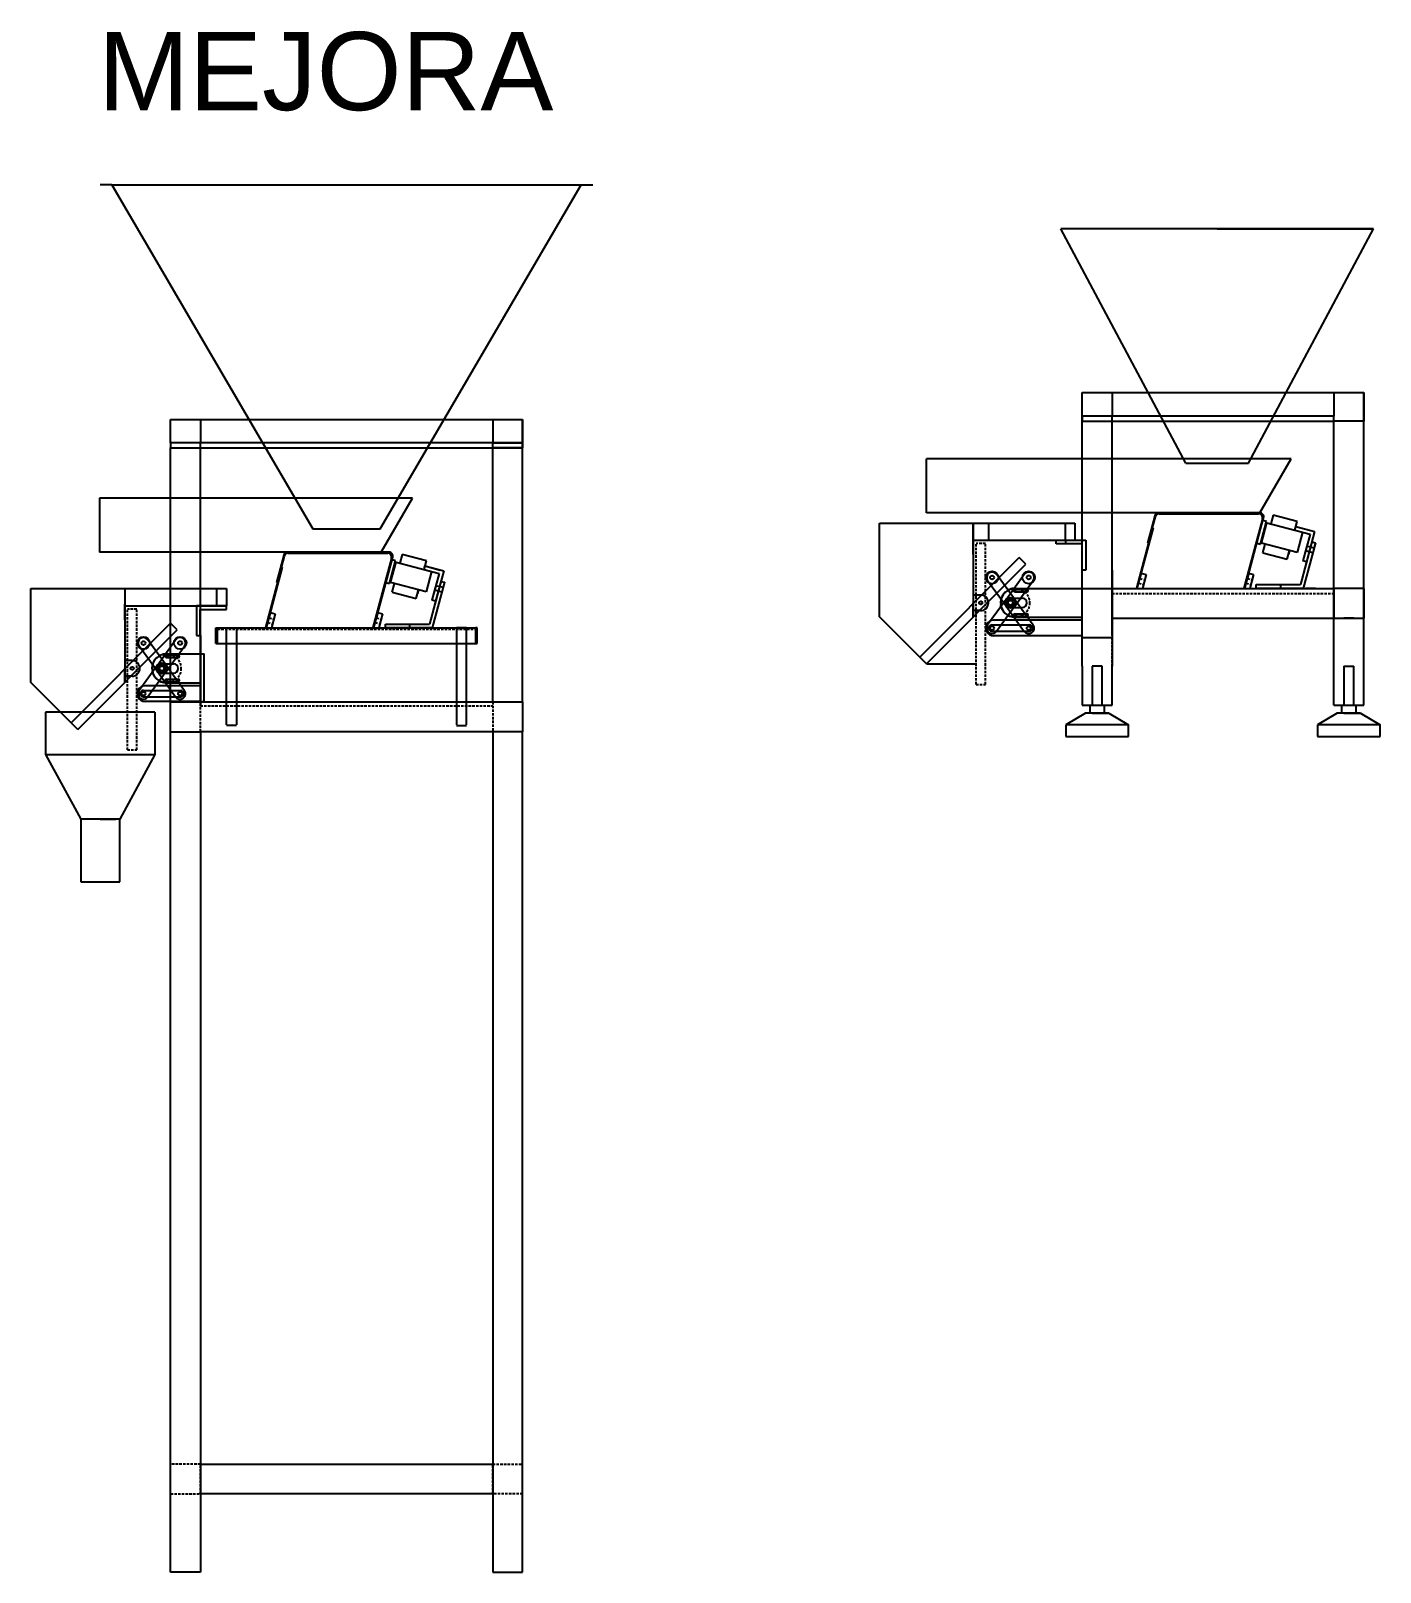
# Model space of a CAD drawing. Header units: centimetres. Extents: x -4347 to 16897, y 45206 to 109107.
# Drawn here: x 11463 to 13188, y 49508 to 51480 of the extents above; entities that cross this region are included whole.
import ezdxf

# ---------------------------------------------------------------- set-up
doc = ezdxf.new("R2010")
doc.units = ezdxf.units.CM
doc.header["$LTSCALE"] = 0.5
doc.linetypes.add('DASHED2', pattern=[9.525, 6.35, -3.175])
doc.styles.get("Standard").update_dxf_attribs({"font": 'arial.ttf'})

msp = doc.modelspace()

# ---------------------------------------------------------------- texts
at = {"insert": (11548.799, 51478.116), "char_height": 100, "attachment_point": 1}
msp.add_mtext_dynamic_manual_height_columns('MEJORA', width=876.24188, gutter_width=12.5, heights=[0], dxfattribs=at)

# ---------------------------------------------------------------- linework, layer by layer
for p, q in [((11566.467, 51282.671), (11551.467, 51282.671)), ((11566.467, 51282.671), (12166.467, 51282.671)), ((11566.467, 51282.671), (11823.467, 50842.671)), ((11909.467, 50842.671), (12166.467, 51282.671)), ((12166.467, 51282.671), (12181.467, 51282.671)), ((12807.195, 50986.841), (12807.195, 51016.841)), ((12807.195, 51016.841), (13167.195, 51016.841)), ((12807.195, 50986.841), (12807.195, 51016.841)), ((12845.295, 51016.841), (12845.295, 50986.841)), ((13129.095, 51016.841), (13129.095, 50986.841)), ((13167.195, 51016.841), (13167.195, 50986.841)), ((13167.195, 50986.841), (13167.195, 51016.841)), ((13167.195, 50705.641), (13167.195, 51016.841)), ((13129.095, 50986.841), (12807.195, 50986.841)), ((12807.195, 50986.841), (12807.195, 50980.491)), ((12845.295, 50986.841), (12807.195, 50986.841)), ((12845.295, 50986.841), (12807.195, 50986.841)), ((12807.195, 50986.841), (12807.195, 50980.491)), ((12807.195, 50704.941), (12807.195, 50986.841)), ((12845.295, 50980.491), (12845.295, 50986.841)), ((13129.095, 50980.491), (13129.095, 50986.841)), ((13167.195, 50980.491), (13167.195, 50986.841)), ((13167.195, 50986.841), (13167.195, 50980.491)), ((11641.467, 50952.429), (11641.467, 50982.429)), ((11641.467, 50982.429), (12091.467, 50982.429)), ((11641.467, 50952.429), (11641.467, 50982.429)), ((11679.567, 50982.429), (11679.567, 50952.429)), ((12053.367, 50982.429), (12053.367, 50952.429)), ((12091.467, 50982.429), (12091.467, 50952.429)), ((12091.467, 50952.429), (12091.467, 50982.429)), ((12807.195, 50980.491), (12845.295, 50980.491)), ((12807.195, 50980.491), (13129.095, 50980.491)), ((12807.195, 50980.491), (12845.295, 50980.491)), ((12845.295, 50706.044), (12845.295, 50980.491)), ((13167.195, 50980.491), (13129.095, 50980.491)), ((13167.195, 50980.491), (13129.095, 50980.491)), ((13129.095, 50616.841), (13129.095, 50980.491)), ((12091.467, 50952.429), (11641.467, 50952.429)), ((11641.467, 50952.429), (11641.467, 50946.079)), ((11679.567, 50952.429), (11641.467, 50952.429)), ((11679.567, 50952.429), (11641.467, 50952.429)), ((11641.467, 50952.429), (11641.467, 50946.079)), ((11679.567, 50946.079), (11679.567, 50952.429)), ((12053.367, 50952.429), (12091.467, 50952.429)), ((12053.367, 50952.429), (12091.467, 50952.429)), ((12053.367, 50946.079), (12053.367, 50952.429)), ((12091.467, 50946.079), (12091.467, 50952.429)), ((12091.467, 50952.429), (12091.467, 50946.079)), ((11641.467, 50946.079), (11679.567, 50946.079)), ((11641.467, 50946.079), (12091.467, 50946.079)), ((11641.467, 50946.079), (11679.567, 50946.079)), ((11641.467, 50621.075), (11641.467, 50946.079)), ((11679.567, 50622.179), (11679.567, 50946.079)), ((12091.467, 50946.079), (12053.367, 50946.079)), ((12091.467, 50946.079), (12053.367, 50946.079)), ((12053.367, 50621.775), (12053.367, 50946.079)), ((12091.467, 50621.775), (12091.467, 50946.079)), ((13074.461, 50932.319), (12607.855, 50932.319)), ((13034.461, 50863.037), (13074.461, 50932.319)), ((11950.633, 50881.953), (11550.633, 50881.953)), ((11550.633, 50881.953), (11550.633, 50812.671)), ((11910.633, 50812.671), (11950.633, 50881.953)), ((12547.855, 50729.944), (12547.855, 50849.944)), ((12547.855, 50729.944), (12547.855, 50849.944)), ((12547.855, 50729.944), (12547.855, 50849.944)), ((12547.855, 50849.944), (12667.855, 50849.944)), ((13034.461, 50863.037), (12607.855, 50863.037)), ((12667.855, 50849.944), (12797.855, 50849.944)), ((12667.855, 50849.944), (12667.855, 50729.944)), ((12687.195, 50849.944), (12687.195, 50827.944)), ((12785.855, 50827.944), (12785.855, 50849.944)), ((12797.855, 50849.944), (12797.855, 50827.944)), ((12899.816, 50859.334), (12890.456, 50824.403)), ((12891.615, 50824.092), (12900.665, 50858.134)), ((13034.293, 50863.04), (12904.646, 50863.04)), ((12905.494, 50861.84), (13032.741, 50861.84)), ((13037.571, 50855.545), (13013.847, 50766.736)), ((13014.927, 50766.447), (13039.123, 50856.745)), ((13035.054, 50823.171), (13042.819, 50852.148)), ((13036.408, 50824.361), (13043.396, 50850.441)), ((13042.819, 50852.148), (13038.221, 50853.38)), ((13043.396, 50850.441), (13088.795, 50838.276)), ((13051.202, 50860.255), (13048.226, 50849.147)), ((13082.112, 50851.972), (13051.202, 50860.255)), ((13079.136, 50840.864), (13082.112, 50851.972)), ((11823.467, 50842.671), (11909.467, 50842.671)), ((12667.855, 50839.944), (12667.855, 50817.944)), ((12667.855, 50809.944), (12667.855, 50829.944)), ((12897.074, 50844.032), (12876.368, 50766.758)), ((12877.527, 50766.447), (12898.233, 50843.721)), ((12895.262, 50837.27), (12893.709, 50831.475)), ((12893.709, 50831.475), (12894.485, 50834.372)), ((12894.485, 50834.372), (12895.645, 50834.062)), ((12897.074, 50844.032), (12895.262, 50837.27)), ((12898.233, 50843.721), (12897.074, 50844.032)), ((13079.136, 50840.864), (13080.365, 50845.452)), ((13079.136, 50840.864), (13098.454, 50835.688)), ((13079.136, 50840.864), (13098.454, 50835.688)), ((13080.365, 50845.452), (13099.684, 50840.276)), ((13080.365, 50845.452), (13104.281, 50839.044)), ((13088.795, 50838.276), (13081.807, 50812.196)), ((13098.454, 50835.688), (13089.331, 50801.639)), ((13104.281, 50839.044), (13092.957, 50796.781)), ((13104.281, 50839.044), (13093.929, 50800.407)), ((11910.633, 50812.671), (11550.633, 50812.671)), ((11786.156, 50808.965), (11776.796, 50774.034)), ((11920.633, 50812.671), (11790.986, 50812.671)), ((11791.834, 50811.471), (11919.082, 50811.471)), ((11937.542, 50809.886), (11934.566, 50798.778)), ((11968.452, 50801.604), (11937.542, 50809.886)), ((12667.855, 50827.944), (12797.855, 50827.944)), ((12890.456, 50824.403), (12891.615, 50824.092)), ((13030.456, 50824.403), (13035.054, 50823.171)), ((13081.807, 50812.196), (13036.408, 50824.361)), ((13038.262, 50811.958), (13041.238, 50823.067)), ((13038.262, 50811.958), (13069.171, 50803.676)), ((13069.171, 50803.676), (13072.148, 50814.784)), ((13072.148, 50814.784), (13070.918, 50810.196)), ((13100.722, 50825.759), (13086.104, 50771.207)), ((13093.536, 50817.331), (13089.331, 50801.639)), ((13105.319, 50824.527), (13089.757, 50766.447)), ((13094.312, 50820.229), (13092.759, 50814.434)), ((13101.955, 50811.97), (13092.759, 50814.434)), ((13103.508, 50817.765), (13094.312, 50820.229)), ((13100.722, 50825.759), (13105.319, 50824.527)), ((13105.319, 50824.527), (13103.508, 50817.765)), ((11783.414, 50793.663), (11762.708, 50716.389)), ((11763.867, 50716.079), (11784.573, 50793.353)), ((11777.955, 50773.724), (11787.005, 50807.765)), ((11783.414, 50793.663), (11781.602, 50786.902)), ((11784.573, 50793.353), (11783.414, 50793.663)), ((11923.911, 50805.177), (11900.187, 50716.368)), ((11901.267, 50716.079), (11925.463, 50806.377)), ((11921.394, 50772.802), (11929.159, 50801.78)), ((11922.748, 50773.992), (11929.736, 50800.072)), ((11929.159, 50801.78), (11924.561, 50803.012)), ((11929.736, 50800.072), (11975.135, 50787.908)), ((11965.476, 50790.496), (11968.452, 50801.604)), ((11965.476, 50790.496), (11966.705, 50795.084)), ((11965.476, 50790.496), (11984.794, 50785.32)), ((11965.476, 50790.496), (11984.794, 50785.32)), ((11966.705, 50795.084), (11986.024, 50789.908)), ((11966.705, 50795.084), (11990.621, 50788.676)), ((12599.38, 50678.429), (12726.659, 50805.709)), ((12607.865, 50669.944), (12735.144, 50797.223)), ((12735.134, 50797.223), (12726.649, 50805.709)), ((12845.295, 50789.844), (12845.295, 50766.444)), ((13093.929, 50800.407), (13089.331, 50801.639)), ((11776.796, 50774.034), (11777.955, 50773.724)), ((11781.602, 50786.902), (11780.049, 50781.106)), ((11780.049, 50781.106), (11780.825, 50784.004)), ((11780.825, 50784.004), (11781.985, 50783.693)), ((11916.796, 50774.034), (11921.394, 50772.802)), ((11968.147, 50761.828), (11922.748, 50773.992)), ((11924.602, 50761.59), (11927.578, 50772.698)), ((11975.135, 50787.908), (11968.147, 50761.828)), ((11987.062, 50775.39), (11972.444, 50720.839)), ((11984.794, 50785.32), (11975.671, 50751.271)), ((11991.659, 50774.158), (11976.097, 50716.079)), ((11980.652, 50769.861), (11979.099, 50764.065)), ((11990.621, 50788.676), (11979.297, 50746.413)), ((11990.621, 50788.676), (11980.269, 50750.039)), ((11989.848, 50767.397), (11980.652, 50769.861)), ((11987.062, 50775.39), (11991.659, 50774.158)), ((11991.659, 50774.158), (11989.848, 50767.397)), ((12877.527, 50766.447), (12882.704, 50785.766)), ((12882.704, 50785.766), (12880.892, 50779.004)), ((12882.704, 50785.766), (12888.837, 50784.122)), ((12888.837, 50784.122), (12884.101, 50766.447)), ((13014.927, 50766.447), (13020.104, 50785.766)), ((13020.104, 50785.766), (13018.292, 50779.004)), ((13020.104, 50785.766), (13026.237, 50784.122)), ((13026.237, 50784.122), (13021.501, 50766.447)), ((13029.757, 50771.207), (13086.104, 50771.207)), ((13029.757, 50766.447), (13029.757, 50771.207)), ((13029.757, 50771.207), (13039.757, 50771.207)), ((13029.757, 50771.207), (13059.757, 50771.207)), ((13060.527, 50771.207), (13060.527, 50766.447)), ((11462.702, 50646.079), (11462.702, 50766.079)), ((11462.702, 50646.079), (11462.702, 50766.079)), ((11462.702, 50646.079), (11462.702, 50766.079)), ((11462.702, 50766.079), (11582.702, 50766.079)), ((11582.702, 50766.079), (11712.702, 50766.079)), ((11582.702, 50766.079), (11582.702, 50646.079)), ((11582.702, 50766.079), (11582.702, 50744.079)), ((11582.702, 50756.079), (11582.702, 50734.079)), ((11700.702, 50744.079), (11700.702, 50766.079)), ((11712.702, 50766.079), (11712.702, 50744.079)), ((11924.602, 50761.59), (11955.511, 50753.308)), ((11955.511, 50753.308), (11958.488, 50764.416)), ((11958.488, 50764.416), (11957.258, 50759.828)), ((11979.876, 50766.963), (11975.671, 50751.271)), ((11980.269, 50750.039), (11975.671, 50751.271)), ((11988.295, 50761.601), (11979.099, 50764.065)), ((12667.855, 50758.884), (12667.855, 50738.944)), ((12677.248, 50757.914), (12667.855, 50757.914)), ((12715.37, 50753.944), (12730.37, 50753.944)), ((12721.37, 50766.444), (12807.195, 50766.444)), ((12721.37, 50764.944), (12736.37, 50764.944)), ((12721.37, 50761.944), (12736.37, 50761.944)), ((12845.295, 50766.444), (13129.095, 50766.444)), ((12845.295, 50766.444), (12865.295, 50766.444)), ((12845.295, 50766.444), (12955.295, 50766.444)), ((12845.295, 50766.444), (12845.295, 50705.641)), ((12845.295, 50766.444), (12845.295, 50729.444)), ((12858.342, 50766.444), (12871.042, 50766.444)), ((12858.945, 50766.444), (12871.645, 50766.444)), ((12876.368, 50766.758), (12877.527, 50766.447)), ((13014.927, 50766.447), (13013.847, 50766.736)), ((13089.757, 50766.447), (13029.757, 50766.447)), ((13089.757, 50766.447), (13035.182, 50766.447)), ((13105.477, 50766.447), (13092.777, 50766.447)), ((13167.195, 50766.444), (13167.195, 50728.344)), ((11582.702, 50726.079), (11582.702, 50746.079)), ((11582.702, 50744.079), (11712.702, 50744.079)), ((11587.462, 50744.079), (11682.702, 50744.079)), ((11763.867, 50716.079), (11769.044, 50735.397)), ((11769.044, 50735.397), (11767.232, 50728.636)), ((11769.044, 50735.397), (11775.177, 50733.754)), ((11775.177, 50733.754), (11770.441, 50716.079)), ((11901.267, 50716.079), (11906.444, 50735.397)), ((11906.444, 50735.397), (11904.632, 50728.636)), ((11906.444, 50735.397), (11912.577, 50733.754)), ((11912.577, 50733.754), (11907.841, 50716.079)), ((12667.855, 50729.944), (12667.855, 50747.944)), ((12667.855, 50729.944), (12667.855, 50739.944)), ((12677.248, 50737.914), (12667.855, 50737.914)), ((12715.37, 50741.944), (12730.37, 50741.944)), ((12721.37, 50733.944), (12736.37, 50733.944)), ((12721.37, 50730.944), (12736.37, 50730.944)), ((11514.227, 50594.564), (11641.506, 50721.843)), ((11522.712, 50586.079), (11649.991, 50713.358)), ((11649.981, 50713.358), (11641.496, 50721.843)), ((11699.467, 50696.079), (11699.467, 50716.079)), ((11699.467, 50716.079), (12033.467, 50716.079)), ((11699.467, 50716.079), (11719.467, 50716.079)), ((11699.467, 50716.079), (11809.467, 50716.079)), ((11701.467, 50696.079), (11701.467, 50716.079)), ((11701.467, 50716.079), (11701.467, 50714.079)), ((11710.585, 50716.079), (12010.585, 50716.079)), ((11712.514, 50716.079), (11725.214, 50716.079)), ((11713.117, 50716.079), (11725.817, 50716.079)), ((11713.117, 50591.775), (11713.117, 50716.079)), ((11725.817, 50716.079), (11725.817, 50591.775)), ((11762.708, 50716.389), (11763.867, 50716.079)), ((11901.267, 50716.079), (11900.187, 50716.368)), ((11916.097, 50720.839), (11972.444, 50720.839)), ((11916.097, 50716.079), (11916.097, 50720.839)), ((11916.097, 50720.839), (11926.097, 50720.839)), ((11916.097, 50720.839), (11946.097, 50720.839)), ((11976.097, 50716.079), (11916.097, 50716.079)), ((11976.097, 50716.079), (11921.522, 50716.079)), ((11946.867, 50720.839), (11946.867, 50716.079)), ((12019.817, 50716.079), (12007.117, 50716.079)), ((12007.117, 50716.079), (12007.117, 50591.775)), ((12019.817, 50591.775), (12019.817, 50716.079)), ((12033.467, 50716.079), (12031.467, 50716.079)), ((12031.467, 50716.079), (12031.467, 50696.079)), ((12033.467, 50696.079), (12033.467, 50716.079)), ((12607.855, 50669.944), (12547.855, 50729.944)), ((12691.721, 50719.641), (12739.566, 50719.641)), ((12691.721, 50711.641), (12739.566, 50711.641)), ((12807.195, 50725.641), (12693.881, 50725.641)), ((12721.37, 50729.444), (12807.195, 50729.444)), ((12845.295, 50728.344), (13129.295, 50728.344)), ((12845.295, 50725.641), (12845.295, 50705.641)), ((12845.295, 50725.076), (12845.295, 50706.044)), ((11679.567, 50705.979), (11679.567, 50682.579)), ((11699.467, 50696.079), (12033.467, 50696.079)), ((11699.467, 50696.079), (11701.467, 50696.079)), ((12807.195, 50705.641), (12693.881, 50705.641)), ((12807.195, 50666.841), (12807.195, 50704.941)), ((12845.295, 50705.641), (12845.295, 50700.881)), ((11582.702, 50675.018), (11582.702, 50655.079)), ((11592.096, 50674.048), (11582.702, 50674.048)), ((11636.217, 50682.579), (11679.567, 50682.579)), ((11636.217, 50681.079), (11651.217, 50681.079)), ((11636.217, 50678.079), (11651.217, 50678.079)), ((11679.567, 50682.579), (11679.567, 50621.775)), ((11679.567, 50682.579), (11679.567, 50645.579)), ((11679.567, 50682.579), (11684.22, 50682.579)), ((11684.327, 50621.775), (11684.327, 50682.579)), ((11582.702, 50646.079), (11582.702, 50664.079)), ((11582.702, 50646.079), (11582.702, 50656.079)), ((11592.096, 50654.048), (11582.702, 50654.048)), ((11630.217, 50670.079), (11645.217, 50670.079)), ((11630.217, 50658.079), (11645.217, 50658.079)), ((11522.702, 50586.079), (11462.702, 50646.079)), ((11606.568, 50635.775), (11654.414, 50635.775)), ((11679.567, 50641.775), (11608.728, 50641.775)), ((11636.217, 50650.079), (11651.217, 50650.079)), ((11636.217, 50647.079), (11651.217, 50647.079)), ((11636.217, 50645.579), (11679.567, 50645.579)), ((11679.567, 50641.775), (11679.567, 50621.775)), ((11679.567, 50641.21), (11679.567, 50622.179)), ((11606.568, 50627.775), (11654.414, 50627.775)), ((11679.567, 50621.775), (11608.728, 50621.775)), ((11679.567, 50621.775), (11641.467, 50621.775)), ((11641.467, 50582.975), (11641.467, 50621.075)), ((11641.467, 50621.075), (11679.567, 50621.075)), ((11679.567, 50621.775), (11679.567, 50617.015)), ((11679.567, 50621.775), (11684.327, 50621.775)), ((11679.567, 50621.075), (12053.367, 50621.075)), ((12053.367, 50621.075), (12091.467, 50621.075)), ((12091.467, 50621.075), (12091.467, 50582.975)), ((11621.472, 50607.98), (11481.472, 50607.98)), ((11481.472, 50607.98), (11481.472, 50553.967)), ((11621.472, 50607.98), (11621.472, 50553.967)), ((11641.467, 50582.975), (11679.567, 50582.975)), ((11641.467, 49646.079), (11641.467, 50582.975)), ((11679.567, 50583.675), (11679.567, 49507.979)), ((12091.467, 50582.975), (11679.567, 50582.975)), ((11725.817, 50591.075), (11713.117, 50591.075)), ((12007.117, 50591.075), (12019.817, 50591.075)), ((12053.367, 50583.675), (12053.367, 49507.979)), ((12091.467, 50582.975), (12053.367, 50582.975)), ((12091.467, 49507.979), (12091.467, 50583.675)), ((11481.472, 50553.967), (11526.472, 50471.008)), ((11481.472, 50553.967), (11621.472, 50553.967)), ((11621.472, 50553.967), (11576.472, 50471.008)), ((11526.472, 50471.008), (11526.472, 50391.008)), ((11576.472, 50471.008), (11526.472, 50471.008)), ((11551.472, 50471.008), (11531.472, 50471.008)), ((11551.472, 50471.008), (11571.472, 50471.008)), ((11576.472, 50391.008), (11576.472, 50471.008)), ((11526.472, 50391.008), (11576.472, 50391.008)), ((11641.467, 49607.979), (11641.467, 49646.079)), ((11679.567, 49646.079), (12053.367, 49646.079)), ((11641.467, 49507.979), (11641.467, 49607.979)), ((12053.367, 49607.979), (11679.567, 49607.979)), ((11679.567, 49507.979), (11641.467, 49507.979)), ((12053.367, 49507.979), (12091.467, 49507.979))]:
    msp.add_line(p, q)
at = {"ltscale": 2}
for p, q in [((13179.637, 51226.537), (12779.637, 51226.537)), ((12939.637, 50926.537), (12779.637, 51226.537)), ((12979.637, 51226.537), (13179.637, 51226.537)), ((13019.637, 50926.537), (13179.637, 51226.537)), ((12882.564, 51016.841), (13131.826, 51016.841)), ((13167.195, 50616.841), (13167.195, 51016.841)), ((12607.855, 50863.037), (12607.855, 50932.319)), ((12939.637, 50926.537), (13019.637, 50926.537)), ((12667.855, 50827.944), (12667.855, 50849.944)), ((12785.855, 50827.944), (12785.855, 50823.184)), ((12807.195, 50706.044), (12807.195, 50766.444)), ((12807.195, 50766.444), (12845.295, 50766.444)), ((12807.195, 50702.944), (12807.195, 50766.444)), ((12845.295, 50766.444), (12845.295, 50728.344)), ((12845.295, 50766.444), (12845.295, 50702.944)), ((13167.195, 50766.444), (13129.095, 50766.444)), ((13129.095, 50766.444), (13129.095, 50728.344)), ((13167.195, 50728.344), (13167.195, 50766.444)), ((13129.095, 50728.344), (13167.195, 50728.344)), ((13154.495, 50728.344), (13141.795, 50728.344)), ((12845.295, 50702.944), (12807.195, 50702.944)), ((12845.295, 50704.941), (12845.295, 50666.841)), ((12607.865, 50669.944), (12671.37, 50669.944)), ((12807.195, 50666.841), (12807.195, 50616.841)), ((12819.895, 50666.841), (12819.895, 50616.841)), ((12832.595, 50666.841), (12819.895, 50666.841)), ((12832.595, 50616.841), (12832.595, 50666.841)), ((12845.295, 50616.841), (12845.295, 50666.841)), ((13141.795, 50666.841), (13141.795, 50616.841)), ((13141.795, 50666.841), (13154.495, 50666.841)), ((13154.495, 50616.841), (13154.495, 50666.841)), ((13167.195, 50616.841), (13167.195, 50666.841)), ((12807.195, 50616.841), (12845.295, 50616.841)), ((12817.245, 50606.841), (12817.245, 50616.841)), ((12817.245, 50616.841), (12835.245, 50616.841)), ((12835.245, 50616.841), (12835.245, 50606.841)), ((13129.095, 50616.841), (13167.195, 50616.841)), ((13139.145, 50606.841), (13139.145, 50616.841)), ((13139.145, 50616.841), (13157.145, 50616.841)), ((13157.145, 50616.841), (13157.145, 50606.841)), ((12811.245, 50606.841), (12786.245, 50591.841)), ((12841.245, 50606.841), (12811.245, 50606.841)), ((12826.245, 50606.841), (12817.245, 50606.841)), ((12819.895, 50606.841), (12832.595, 50606.841)), ((12826.245, 50606.841), (12841.245, 50606.841)), ((12841.245, 50606.841), (12866.245, 50591.841)), ((13133.145, 50606.841), (13108.145, 50591.841)), ((13163.145, 50606.841), (13133.145, 50606.841)), ((13148.145, 50606.841), (13139.145, 50606.841)), ((13141.795, 50606.841), (13154.495, 50606.841)), ((13148.145, 50606.841), (13163.145, 50606.841)), ((13163.145, 50606.841), (13188.145, 50591.841)), ((12866.245, 50591.841), (12786.245, 50591.841)), ((12786.245, 50591.841), (12786.245, 50576.841)), ((12786.245, 50576.841), (12866.245, 50576.841)), ((12866.245, 50576.841), (12866.245, 50591.841)), ((13188.145, 50591.841), (13108.145, 50591.841)), ((13108.145, 50591.841), (13108.145, 50576.841)), ((13108.145, 50576.841), (13188.145, 50576.841)), ((13188.145, 50576.841), (13188.145, 50591.841))]:
    msp.add_line(p, q, dxfattribs=at)
at = {"linetype": 'DASHED2'}
for p, q in [((12893.709, 50831.475), (12894.868, 50831.164)), ((12895.262, 50837.27), (12896.421, 50836.96)), ((11780.049, 50781.106), (11781.208, 50780.796)), ((11781.602, 50786.902), (11782.761, 50786.591)), ((12879.339, 50773.208), (12885.473, 50771.565)), ((12880.892, 50779.004), (12887.025, 50777.361)), ((13016.739, 50773.208), (13022.873, 50771.565)), ((13018.292, 50779.004), (13024.425, 50777.361)), ((12845.295, 50760.047), (13129.095, 50760.047)), ((13129.095, 50766.444), (13129.095, 50728.344)), ((11701.467, 50714.079), (12031.467, 50714.079)), ((11765.679, 50722.84), (11771.813, 50721.197)), ((11767.232, 50728.636), (11773.365, 50726.992)), ((11903.079, 50722.84), (11909.213, 50721.197)), ((11904.632, 50728.636), (11910.765, 50726.992)), ((12845.295, 50666.841), (12845.295, 50704.941)), ((11679.567, 50582.975), (11679.567, 50621.075)), ((11679.567, 50616.315), (12053.367, 50616.315)), ((12053.367, 50621.075), (12053.367, 50582.975)), ((11679.567, 49646.079), (11641.467, 49646.079)), ((11679.567, 49607.979), (11679.567, 49646.079)), ((12053.367, 49607.979), (12053.367, 49646.079)), ((12053.367, 49646.079), (12091.467, 49646.079)), ((12053.367, 49646.079), (12053.367, 49607.979)), ((11641.467, 49607.979), (11679.567, 49607.979)), ((12091.467, 49607.979), (12053.367, 49607.979))]:
    msp.add_line(p, q, dxfattribs=at)
at = {"color": 240, "linetype": 'DASHED2', "true_color": 0xed1f24}
for p, q in [((12671.37, 50643.636), (12671.37, 50823.636)), ((12683.37, 50823.636), (12671.37, 50823.636)), ((12683.37, 50643.636), (12683.37, 50823.636)), ((11586.217, 50559.77), (11586.217, 50739.77)), ((11598.217, 50739.77), (11586.217, 50739.77)), ((11598.217, 50559.77), (11598.217, 50739.77)), ((12671.37, 50643.636), (12683.37, 50643.636)), ((11586.217, 50559.77), (11598.217, 50559.77))]:
    msp.add_line(p, q, dxfattribs=at)
at = {"color": 3}
for p, q in [((12773.855, 50823.184), (12773.855, 50827.944)), ((12773.855, 50827.944), (12811.955, 50827.944)), ((12807.195, 50823.184), (12773.855, 50823.184)), ((12807.195, 50789.844), (12807.195, 50823.184)), ((12811.955, 50827.944), (12811.955, 50789.844)), ((12811.955, 50789.844), (12807.195, 50789.844)), ((11712.702, 50744.079), (11674.602, 50744.079)), ((11674.602, 50744.079), (11674.602, 50705.979)), ((11679.362, 50705.979), (11679.362, 50739.319)), ((11679.362, 50739.319), (11712.702, 50739.319)), ((11712.702, 50744.079), (11700.702, 50744.079)), ((11712.702, 50739.319), (11712.702, 50744.079)), ((11674.602, 50729.319), (11674.602, 50707.319)), ((11674.602, 50705.979), (11679.362, 50705.979))]:
    msp.add_line(p, q, dxfattribs=at)
at = {"color": 7, "true_color": 0xffffff}
for p, q in [((12709.702, 50743.835), (12686.223, 50776.22)), ((12721.037, 50752.053), (12697.558, 50784.437)), ((12709.688, 50752.033), (12733.055, 50784.499)), ((12721.051, 50743.855), (12744.418, 50776.32)), ((12709.702, 50752.053), (12686.223, 50719.669)), ((12721.051, 50752.033), (12744.418, 50719.568)), ((12721.037, 50743.835), (12697.558, 50711.451)), ((12709.688, 50743.855), (12733.055, 50711.39)), ((11624.55, 50659.97), (11601.071, 50692.354)), ((11635.884, 50668.187), (11612.405, 50700.572)), ((11624.536, 50668.168), (11647.902, 50700.633)), ((11635.898, 50659.989), (11659.265, 50692.455)), ((11624.55, 50668.187), (11601.071, 50635.803)), ((11635.884, 50659.97), (11612.405, 50627.586)), ((11624.536, 50659.989), (11647.902, 50627.524)), ((11635.898, 50668.168), (11659.265, 50635.702))]:
    msp.add_line(p, q, dxfattribs=at)
for centre, radius in [((12691.891, 50780.328), 8), ((12691.891, 50780.328), 2.5), ((12738.736, 50780.41), 8), ((12738.736, 50780.41), 2.5), ((12715.37, 50747.944), 4), ((12715.37, 50747.944), 4), ((12715.37, 50747.944), 4), ((12691.891, 50715.56), 2.5), ((12691.891, 50715.56), 2.5), ((12738.736, 50715.479), 2.5), ((11606.738, 50696.463), 8), ((11606.738, 50696.463), 2.5), ((11653.584, 50696.544), 8), ((11653.584, 50696.544), 2.5), ((11630.217, 50664.079), 4), ((11630.217, 50664.079), 4), ((11630.217, 50664.079), 4), ((11606.738, 50631.694), 2.5), ((11606.738, 50631.694), 2.5), ((11653.584, 50631.613), 2.5)]:
    msp.add_circle(centre, radius, dxfattribs=at)
for centre, radius in [((12677.37, 50747.944), 2), ((12715.37, 50747.944), 7), ((12715.37, 50747.944), 7), ((12715.37, 50747.944), 6), ((12715.37, 50747.944), 4), ((12715.37, 50747.944), 3), ((12721.37, 50763.444), 1.5), ((12721.37, 50732.444), 1.5), ((11630.217, 50664.079), 7), ((11630.217, 50664.079), 7), ((11636.217, 50679.579), 1.5), ((11592.217, 50664.079), 2), ((11630.217, 50664.079), 6), ((11630.217, 50664.079), 4), ((11630.217, 50664.079), 3), ((11636.217, 50648.579), 1.5)]:
    msp.add_circle(centre, radius)
at = {"color": 240, "linetype": 'DASHED2', "true_color": 0xed1f24}
for centre in [(12677.37, 50747.944), (11592.217, 50664.079)]:
    msp.add_circle(centre, 2, dxfattribs=at)
at = {"linetype": 'DASHED2'}
for centre in [(12721.37, 50747.944), (11636.217, 50664.079)]:
    msp.add_circle(centre, 18.5, dxfattribs=at)
for centre, radius, start, end in [((12904.646, 50858.04), 5, 90, 165), ((12905.494, 50856.84), 5, 90, 165), ((13032.741, 50856.84), 5, 345, 90), ((13034.293, 50858.04), 5, 345, 90), ((11790.986, 50807.671), 5, 90, 165), ((11791.834, 50806.471), 5, 90, 165), ((11919.082, 50806.471), 5, 345, 90), ((11920.633, 50807.671), 5, 345, 90), ((12677.248, 50747.914), 10, 270, 90), ((12721.37, 50747.944), 18.5, 90, 270), ((12715.37, 50747.944), 6, 90, 270), ((12721.37, 50763.444), 1.5, 90, 270), ((12730.37, 50747.944), 6, 270, 90), ((12736.37, 50763.444), 1.5, 270, 90), ((12721.37, 50732.444), 1.5, 90, 270), ((12736.37, 50732.444), 1.5, 270, 90), ((12693.723, 50715.641), 10.001, 89.092825, 270.907175), ((12739.566, 50715.641), 4, 270, 90), ((11592.096, 50664.048), 10, 270, 90), ((11636.217, 50664.079), 18.5, 90, 270), ((11636.217, 50679.579), 1.5, 90, 270), ((11651.217, 50679.579), 1.5, 270, 90), ((11630.217, 50664.079), 6, 90, 270), ((11645.217, 50664.079), 6, 270, 90), ((11608.57, 50631.775), 10.001, 89.092825, 270.907175), ((11636.217, 50648.579), 1.5, 90, 270), ((11651.217, 50648.579), 1.5, 270, 90), ((11654.414, 50631.775), 4, 270, 90)]:
    msp.add_arc(centre, radius, start, end)
at = {"color": 7, "true_color": 0xffffff}
for centre, radius, start, end in [((12691.891, 50780.328), 7, 35.94258, 215.94258), ((12738.736, 50780.41), 7, 324.255798, 144.255798), ((12691.891, 50715.56), 7, 144.05742, 324.05742), ((12691.721, 50715.641), 4, 90, 270.198363), ((12738.736, 50715.479), 7, 215.744202, 35.744202), ((11606.738, 50696.463), 7, 35.94258, 215.94258), ((11653.584, 50696.544), 7, 324.255798, 144.255798), ((11606.738, 50631.694), 7, 144.05742, 324.05742), ((11606.568, 50631.775), 4, 90, 270.198363), ((11653.584, 50631.613), 7, 215.744202, 35.744202)]:
    msp.add_arc(centre, radius, start, end, dxfattribs=at)

msp.set_redraw_order([(e.dxf.handle, doc.entitydb.next_handle()) for e in msp.query("TEXT MTEXT ATTDEF DIMENSION ARC_DIMENSION")])  # texts and dimensions are drawn at this point

doc.saveas('drawing.dxf')
